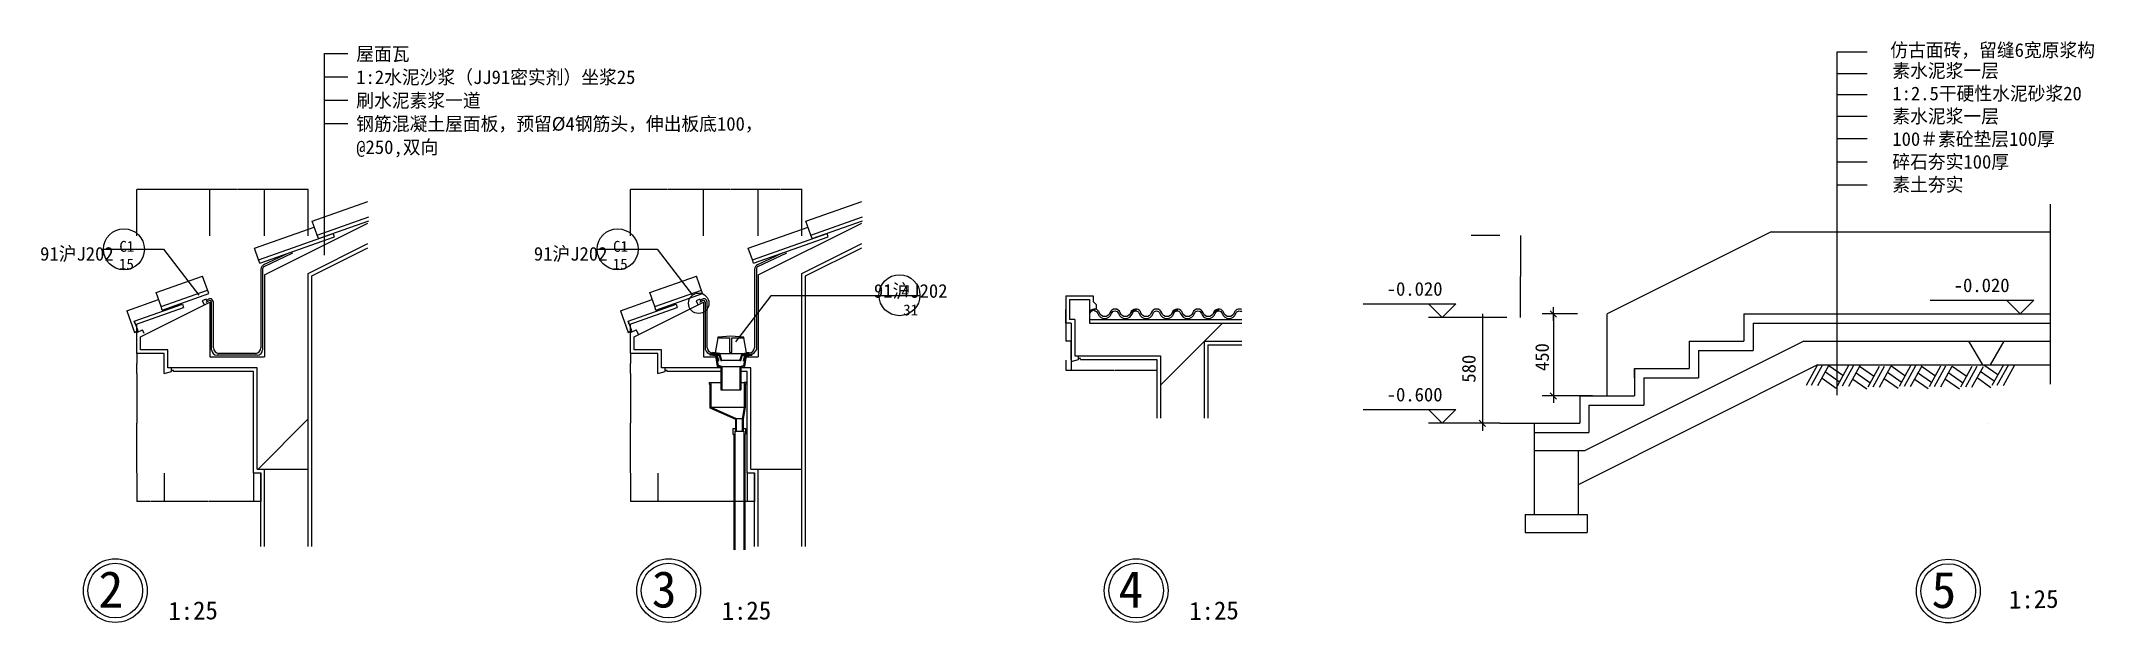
# Model space of a CAD drawing. Header units: metres. Extents: x -2092 to 57740, y -16481 to 10701.
# Drawn here: x 46477 to 57740, y 1922 to 5116 of the extents above; entities that cross this region are included whole.
import ezdxf

# ---------------------------------------------------------------- set-up
doc = ezdxf.new("R2010")
doc.units = ezdxf.units.M
for name, color, linetype in [('1', 1, 'Continuous'), ('2', 2, 'Continuous'), ('D', 4, 'Continuous'), ('DIM2', 3, 'Continuous'), ('E-W', 7, 'Continuous'), ('E-WALL', 7, 'Continuous'), ('E-X', 2, 'Continuous'), ('HZ', 3, 'Continuous'), ('PUB_HATCH', 5, 'Continuous'), ('标注', 4, 'Continuous')]:
    doc.layers.add(name, color=color, linetype=linetype)
doc.dimstyles.get("Standard").update_dxf_attribs({"dimtxt": 2.5, "dimasz": 2.5, "dimexe": 1.25, "dimexo": 0.625, "dimtad": 1, "dimcen": 2.5, "dimazin": 3, "dimtfac": 1, "dimtmove": 0, "dimatfit": 3})

msp = doc.modelspace()

# ---------------------------------------------------------------- texts
for s, p in [('         仿古面砖，留缝6宽原浆构', (56163.41, 5029.2)), ('         素水泥浆一层', (56174.76, 4915.94)), ('         1:2.5干硬性水泥砂浆20', (56174.76, 4790.94)), ('         素水泥浆一层', (56174.76, 4665.94)), ('         100＃素砼垫层100厚', (56174.76, 4540.94)), ('         碎石夯实100厚', (56174.76, 4415.94)), ('         素土夯实', (56174.76, 4290.94))]:
    msp.add_text(s, height=75).set_placement(p)
at = {"layer": '2'}
for s, p in [('2', (46792.19, 2007.07)), ('3', (49827.95, 2007.07)), ('4', (52388.32, 2007.07)), ('5', (56848.61, 2004.53))]:
    msp.add_text(s, height=200, dxfattribs=at).set_placement(p)
at = {"layer": 'D', "attachment_point": 1}
for s, insert, char_height in [('91沪J202', (46472.06, 3985.97), 75), ('C1', (46906.91, 4019.2), 60), ('91沪J202', (49180.93, 3985.97), 75), ('C1', (49615.78, 4019.2), 60), ('15', (46904.92, 3922.27), 60), ('15', (49613.78, 3922.27), 60), ('91沪J202', (51046.57, 3782.16), 75), ('4', (51196.81, 3769.02), 60), ('31', (51207.13, 3670.35), 60)]:
    msp.add_mtext(s, dxfattribs=dict(at, insert=insert, char_height=char_height))
at = {"layer": 'DIM2'}
for s, p in [('屋面瓦', (48206.42, 5008.39)), ('1:2水泥沙浆（JJ91密实剂）坐浆25', (48206.42, 4880.39)), ('刷水泥素浆一道', (48206.42, 4752.39)), ('钢筋混凝土屋面板，预留%%c4钢筋头，伸出板底100，', (48206.42, 4624.39)), ('@250,双向', (48206.42, 4496.39))]:
    msp.add_text(s, height=75, dxfattribs=at).set_placement(p)
for s, p in [('580', (54347.73, 3241.13)), ('450', (54749.68, 3304.95))]:
    msp.add_text(s, height=75, rotation=90, dxfattribs=at).set_placement(p)
at = {"layer": 'HZ'}
for p in [(47176.09, 1937.78), (50211.85, 1937.78), (52776.98, 1937.78), (57274.38, 2000.69)]:
    msp.add_text('1:25', height=100, rotation=1, dxfattribs=at).set_placement(p)
at = {"layer": '标注'}
for s, p in [('-0.020', (53860.18, 3718.27)), ('-0.020', (56971.04, 3738.27)), ('-0.600', (53860.18, 3138.27))]:
    msp.add_text(s, height=75, dxfattribs=at).set_placement(p)

# ---------------------------------------------------------------- blocks, each defined once
blk = doc.blocks.new('_DIMX')
blk.add_line((-150, 0), (150, 0))
blk.add_lwpolyline([(-70, -70), (70, 70)])
blk = doc.blocks.new('*D127')
for p, q in [((52129.26, 3358.17), (52129.26, 3310.12)), ((52129.51, 3310.12), (52362.76, 3310.12)), ((52365.76, 3310.12), (52599.01, 3310.12)), ((52599.26, 3368.17), (52599.26, 3310.12))]:
    blk.add_line(p, q)
at = {"layer": 'Defpoints'}
for p in [(52129.26, 3358.17), (52129.26, 3310.12), (52599.26, 3368.17)]:
    blk.add_point(p, dxfattribs=at)
at = {"layer": 'DIM2', "insert": (52364.26, 3310.12), "char_height": 1, "attachment_point": 5}
blk.add_mtext('470', dxfattribs=at)
blk = doc.blocks.new('*D128')
for p, q in [((52099.26, 3568.17), (52099.26, 3468.17)), ((52113.26, 3468.17), (52099.01, 3468.17)), ((52129.51, 3468.17), (52115.26, 3468.17)), ((52129.26, 3368.17), (52129.26, 3468.17))]:
    blk.add_line(p, q)
at = {"layer": 'Defpoints'}
for p in [(52099.26, 3568.17), (52129.26, 3468.17), (52129.26, 3368.17)]:
    blk.add_point(p, dxfattribs=at)
at = {"layer": 'DIM2', "insert": (52114.26, 3468.17), "char_height": 1, "attachment_point": 5}
blk.add_mtext('30', dxfattribs=at)
blk = doc.blocks.new('*D129')
for p, q in [((52099.26, 3718.17), (52099.26, 3643.17)), ((52099.01, 3643.17), (52098.76, 3643.17)), ((52099.26, 3568.17), (52099.26, 3643.17)), ((52099.26, 3643.17), (52099.26, 3643.17)), ((52099.51, 3643.17), (52099.76, 3643.17))]:
    blk.add_line(p, q)
at = {"layer": 'Defpoints'}
for p in [(52099.26, 3718.17), (52099.26, 3643.17), (52099.26, 3568.17)]:
    blk.add_point(p, dxfattribs=at)
at = {"layer": 'DIM2', "insert": (52099.26, 3644.295), "char_height": 1, "attachment_point": 5}
blk.add_mtext('0', dxfattribs=at)
blk = doc.blocks.new('*D196')
for p, q in [((52099.26, 3365.5), (52099.26, 3310.12)), ((52099.51, 3310.12), (52113.26, 3310.12)), ((52115.26, 3310.12), (52129.01, 3310.12)), ((52129.26, 3358.17), (52129.26, 3310.12))]:
    blk.add_line(p, q)
at = {"layer": 'Defpoints'}
for p in [(52099.26, 3365.5), (52099.26, 3310.12), (52129.26, 3358.17)]:
    blk.add_point(p, dxfattribs=at)
at = {"layer": 'DIM2', "insert": (52114.26, 3310.12), "char_height": 1, "attachment_point": 5}
blk.add_mtext('30', dxfattribs=at)
blk = doc.blocks.new('*D253')
for p, q in [((47003.02, 3292.09), (47003.02, 3019.59)), ((47002.77, 3019.59), (47002.52, 3019.59)), ((47003.02, 2747.09), (47003.02, 3019.59)), ((47003.02, 3019.59), (47003.02, 3019.59)), ((47003.27, 3019.59), (47003.52, 3019.59))]:
    blk.add_line(p, q)
at = {"layer": 'Defpoints'}
for p in [(47003.02, 3292.09), (47003.02, 3019.59), (47003.02, 2747.09)]:
    blk.add_point(p, dxfattribs=at)
at = {"layer": 'DIM2', "insert": (47003.02, 3020.715), "char_height": 1, "attachment_point": 5}
blk.add_mtext('550', dxfattribs=at)
blk = doc.blocks.new('*D254')
for p, q in [((47003.02, 3402.09), (47003.02, 3347.09)), ((47002.77, 3347.09), (47002.52, 3347.09)), ((47003.02, 3292.09), (47003.02, 3347.09)), ((47003.02, 3347.09), (47003.02, 3347.09)), ((47003.27, 3347.09), (47003.52, 3347.09))]:
    blk.add_line(p, q)
at = {"layer": 'Defpoints'}
for p in [(47003.02, 3402.09), (47003.02, 3347.09), (47003.02, 3292.09)]:
    blk.add_point(p, dxfattribs=at)
at = {"layer": 'DIM2', "insert": (47003.02, 3348.215), "char_height": 1, "attachment_point": 5}
blk.add_mtext('100', dxfattribs=at)
blk = doc.blocks.new('*D255')
for p, q in [((47002.77, 3562.63), (47002.52, 3562.63)), ((47003.02, 3402.09), (47003.02, 3562.63)), ((47003.02, 3515.63), (47003.02, 3562.63)), ((47003.02, 3562.63), (47003.02, 3562.63)), ((47003.27, 3562.63), (47003.52, 3562.63))]:
    blk.add_line(p, q)
at = {"layer": 'Defpoints'}
for p in [(47003.02, 3562.63), (47003.02, 3515.63), (47003.02, 3402.09)]:
    blk.add_point(p, dxfattribs=at)
at = {"layer": 'DIM2', "insert": (47003.02, 3563.755), "char_height": 1, "attachment_point": 5}
blk.add_mtext('100', dxfattribs=at)
blk = doc.blocks.new('*D256')
for p, q in [((49711.64, 3562.63), (49711.39, 3562.63)), ((49711.89, 3402.09), (49711.89, 3562.63)), ((49711.89, 3515.63), (49711.89, 3562.63)), ((49711.89, 3562.63), (49711.89, 3562.63)), ((49712.14, 3562.63), (49712.39, 3562.63))]:
    blk.add_line(p, q)
at = {"layer": 'Defpoints'}
for p in [(49711.89, 3562.63), (49711.89, 3515.63), (49711.89, 3402.09)]:
    blk.add_point(p, dxfattribs=at)
at = {"layer": 'DIM2', "insert": (49711.89, 3563.755), "char_height": 1, "attachment_point": 5}
blk.add_mtext('100', dxfattribs=at)
blk = doc.blocks.new('*D257')
for p, q in [((47153.02, 2744.28), (47153.02, 2588.35)), ((47643.02, 2747.09), (47643.02, 2588.35)), ((47396.52, 2588.35), (47152.77, 2588.35)), ((47643.27, 2588.35), (47399.52, 2588.35))]:
    blk.add_line(p, q)
at = {"layer": 'Defpoints'}
for p in [(47153.02, 2744.28), (47643.02, 2747.09), (47643.02, 2588.35)]:
    blk.add_point(p, dxfattribs=at)
at = {"layer": 'DIM2', "insert": (47398.02, 2588.35), "char_height": 1, "attachment_point": 5}
blk.add_mtext('490', dxfattribs=at)
blk = doc.blocks.new('*D258')
for p, q in [((47003.02, 2744.28), (47003.02, 2588.35)), ((47153.02, 2744.28), (47153.02, 2588.35)), ((47076.52, 2588.35), (47002.77, 2588.35)), ((47153.27, 2588.35), (47079.52, 2588.35))]:
    blk.add_line(p, q)
at = {"layer": 'Defpoints'}
for p in [(47003.02, 2744.28), (47153.02, 2744.28), (47153.02, 2588.35)]:
    blk.add_point(p, dxfattribs=at)
at = {"layer": 'DIM2', "insert": (47078.02, 2588.35), "char_height": 1, "attachment_point": 5}
blk.add_mtext('150', dxfattribs=at)
blk = doc.blocks.new('*D259')
for p, q in [((47643.02, 2747.09), (47643.02, 2588.35)), ((47683.02, 2747.09), (47683.02, 2588.35)), ((47662.02, 2588.35), (47642.77, 2588.35)), ((47683.27, 2588.35), (47664.02, 2588.35))]:
    blk.add_line(p, q)
at = {"layer": 'Defpoints'}
for p in [(47643.02, 2747.09), (47683.02, 2747.09), (47683.02, 2588.35)]:
    blk.add_point(p, dxfattribs=at)
at = {"layer": 'DIM2', "insert": (47663.02, 2588.35), "char_height": 1, "attachment_point": 5}
blk.add_mtext('40', dxfattribs=at)
blk = doc.blocks.new('*D260')
for p, q in [((50351.89, 2747.09), (50351.89, 2588.35)), ((50391.89, 2747.09), (50391.89, 2588.35)), ((50370.89, 2588.35), (50351.64, 2588.35)), ((50392.14, 2588.35), (50372.89, 2588.35))]:
    blk.add_line(p, q)
at = {"layer": 'Defpoints'}
for p in [(50351.89, 2747.09), (50391.89, 2747.09), (50391.89, 2588.35)]:
    blk.add_point(p, dxfattribs=at)
at = {"layer": 'DIM2', "insert": (50371.89, 2588.35), "char_height": 1, "attachment_point": 5}
blk.add_mtext('40', dxfattribs=at)
blk = doc.blocks.new('*D261')
for p, q in [((49711.89, 3292.09), (49711.89, 3019.59)), ((49711.64, 3019.59), (49711.39, 3019.59)), ((49711.89, 2747.09), (49711.89, 3019.59)), ((49711.89, 3019.59), (49711.89, 3019.59)), ((49712.14, 3019.59), (49712.39, 3019.59))]:
    blk.add_line(p, q)
at = {"layer": 'Defpoints'}
for p in [(49711.89, 3292.09), (49711.89, 3019.59), (49711.89, 2747.09)]:
    blk.add_point(p, dxfattribs=at)
at = {"layer": 'DIM2', "insert": (49711.89, 3020.715), "char_height": 1, "attachment_point": 5}
blk.add_mtext('550', dxfattribs=at)
blk = doc.blocks.new('*D262')
for p, q in [((49711.89, 2744.28), (49711.89, 2588.35)), ((49861.89, 2744.28), (49861.89, 2588.35)), ((49785.39, 2588.35), (49711.64, 2588.35)), ((49862.14, 2588.35), (49788.39, 2588.35))]:
    blk.add_line(p, q)
at = {"layer": 'Defpoints'}
for p in [(49711.89, 2744.28), (49861.89, 2744.28), (49861.89, 2588.35)]:
    blk.add_point(p, dxfattribs=at)
at = {"layer": 'DIM2', "insert": (49786.89, 2588.35), "char_height": 1, "attachment_point": 5}
blk.add_mtext('150', dxfattribs=at)
blk = doc.blocks.new('*D263')
for p, q in [((49861.89, 2744.28), (49861.89, 2588.35)), ((50351.89, 2747.09), (50351.89, 2588.35)), ((50105.39, 2588.35), (49861.64, 2588.35)), ((50352.14, 2588.35), (50108.39, 2588.35))]:
    blk.add_line(p, q)
at = {"layer": 'Defpoints'}
for p in [(49861.89, 2744.28), (50351.89, 2747.09), (50351.89, 2588.35)]:
    blk.add_point(p, dxfattribs=at)
at = {"layer": 'DIM2', "insert": (50106.89, 2588.35), "char_height": 1, "attachment_point": 5}
blk.add_mtext('490', dxfattribs=at)
blk = doc.blocks.new('*D264')
for p, q in [((49711.89, 3402.09), (49711.89, 3347.09)), ((49711.64, 3347.09), (49711.39, 3347.09)), ((49711.89, 3292.09), (49711.89, 3347.09)), ((49711.89, 3347.09), (49711.89, 3347.09)), ((49712.14, 3347.09), (49712.39, 3347.09))]:
    blk.add_line(p, q)
at = {"layer": 'Defpoints'}
for p in [(49711.89, 3402.09), (49711.89, 3347.09), (49711.89, 3292.09)]:
    blk.add_point(p, dxfattribs=at)
at = {"layer": 'DIM2', "insert": (49711.89, 3348.215), "char_height": 1, "attachment_point": 5}
blk.add_mtext('100', dxfattribs=at)
blk = doc.blocks.new('*D265')
for p, q in [((47551.52, 4301), (47402.77, 4301)), ((47403.02, 4047.32), (47403.02, 4301)), ((47703.27, 4301), (47554.52, 4301)), ((47703.02, 4047.32), (47703.02, 4301))]:
    blk.add_line(p, q)
at = {"layer": 'Defpoints'}
for p in [(47703.02, 4301), (47403.02, 4047.32), (47703.02, 4047.32)]:
    blk.add_point(p, dxfattribs=at)
at = {"layer": 'DIM2', "insert": (47553.02, 4301), "char_height": 1, "attachment_point": 5}
blk.add_mtext('300', dxfattribs=at)
blk = doc.blocks.new('*D266')
for p, q in [((47201.52, 4301), (47002.77, 4301)), ((47003.02, 4047.32), (47003.02, 4301)), ((47403.27, 4301), (47204.52, 4301)), ((47403.02, 4047.32), (47403.02, 4301))]:
    blk.add_line(p, q)
at = {"layer": 'Defpoints'}
for p in [(47403.02, 4301), (47003.02, 4047.32), (47403.02, 4047.32)]:
    blk.add_point(p, dxfattribs=at)
at = {"layer": 'DIM2', "insert": (47203.02, 4301), "char_height": 1, "attachment_point": 5}
blk.add_mtext('400', dxfattribs=at)
blk = doc.blocks.new('*D267')
for p, q in [((47821.52, 4301), (47702.77, 4301)), ((47703.02, 4047.32), (47703.02, 4301)), ((47943.27, 4301), (47824.52, 4301)), ((47943.02, 4047.32), (47943.02, 4301))]:
    blk.add_line(p, q)
at = {"layer": 'Defpoints'}
for p in [(47943.02, 4301), (47703.02, 4047.32), (47943.02, 4047.32)]:
    blk.add_point(p, dxfattribs=at)
at = {"layer": 'DIM2', "insert": (47823.02, 4301), "char_height": 1, "attachment_point": 5}
blk.add_mtext('240', dxfattribs=at)
blk = doc.blocks.new('*D268')
for p, q in [((50260.39, 4301), (50111.64, 4301)), ((50111.89, 4047.32), (50111.89, 4301)), ((50412.14, 4301), (50263.39, 4301)), ((50411.89, 4047.32), (50411.89, 4301))]:
    blk.add_line(p, q)
at = {"layer": 'Defpoints'}
for p in [(50411.89, 4301), (50111.89, 4047.32), (50411.89, 4047.32)]:
    blk.add_point(p, dxfattribs=at)
at = {"layer": 'DIM2', "insert": (50261.89, 4301), "char_height": 1, "attachment_point": 5}
blk.add_mtext('300', dxfattribs=at)
blk = doc.blocks.new('*D269')
for p, q in [((50530.39, 4301), (50411.64, 4301)), ((50411.89, 4047.32), (50411.89, 4301)), ((50652.14, 4301), (50533.39, 4301)), ((50651.89, 4047.32), (50651.89, 4301))]:
    blk.add_line(p, q)
at = {"layer": 'Defpoints'}
for p in [(50651.89, 4301), (50411.89, 4047.32), (50651.89, 4047.32)]:
    blk.add_point(p, dxfattribs=at)
at = {"layer": 'DIM2', "insert": (50531.89, 4301), "char_height": 1, "attachment_point": 5}
blk.add_mtext('240', dxfattribs=at)
blk = doc.blocks.new('*D270')
for p, q in [((49910.39, 4301), (49711.64, 4301)), ((49711.89, 4047.32), (49711.89, 4301)), ((50112.14, 4301), (49913.39, 4301)), ((50111.89, 4047.32), (50111.89, 4301))]:
    blk.add_line(p, q)
at = {"layer": 'Defpoints'}
for p in [(50111.89, 4301), (49711.89, 4047.32), (50111.89, 4047.32)]:
    blk.add_point(p, dxfattribs=at)
at = {"layer": 'DIM2', "insert": (49911.89, 4301), "char_height": 1, "attachment_point": 5}
blk.add_mtext('400', dxfattribs=at)
blk = doc.blocks.new('*D271')
for p, q in [((54594.76, 4048.27), (54594.76, 3823.27)), ((54594.51, 3823.27), (54594.26, 3823.27)), ((54594.76, 3598.27), (54594.76, 3823.27)), ((54594.76, 3823.27), (54594.76, 3823.27)), ((54595.01, 3823.27), (54595.26, 3823.27))]:
    blk.add_line(p, q)
at = {"layer": 'Defpoints'}
for p in [(54594.76, 4048.27), (54594.76, 3823.27), (54594.76, 3598.27)]:
    blk.add_point(p, dxfattribs=at)
at = {"layer": 'DIM2', "insert": (54594.76, 3824.395), "char_height": 1, "attachment_point": 5}
blk.add_mtext('0', dxfattribs=at)

# ---------------------------------------------------------------- dimensions: what is measured, and where the dimension line sits
at = {"layer": 'DIM2'}
for base, p1, p2, picture, middle in [((47403.02, 4301), (47403.02, 4047.32), (47003.02, 4047.32), '*D266', (47203.02, 4301)), ((47703.02, 4301), (47703.02, 4047.32), (47403.02, 4047.32), '*D265', (47553.02, 4301)), ((47943.02, 4301), (47943.02, 4047.32), (47703.02, 4047.32), '*D267', (47823.02, 4301)), ((50111.89, 4301), (50111.89, 4047.32), (49711.89, 4047.32), '*D270', (49911.89, 4301)), ((50411.89, 4301), (50411.89, 4047.32), (50111.89, 4047.32), '*D268', (50261.89, 4301)), ((50651.89, 4301), (50651.89, 4047.32), (50411.89, 4047.32), '*D269', (50531.89, 4301)), ((54594.76, 3823.27), (54594.76, 4048.27), (54594.76, 3598.27), '*D271', (54594.76, 3824.395)), ((52099.26, 3643.17), (52099.26, 3568.17), (52099.26, 3718.17), '*D129', (52099.26, 3644.295)), ((52129.26, 3468.17), (52129.26, 3368.17), (52099.26, 3568.17), '*D128', (52114.26, 3468.17)), ((52099.26, 3310.12), (52099.26, 3365.5), (52129.26, 3358.17), '*D196', (52114.26, 3310.12)), ((52129.26, 3310.12), (52129.26, 3358.17), (52599.26, 3368.17), '*D127', (52364.26, 3310.12)), ((47153.02, 2588.35), (47153.02, 2744.28), (47003.02, 2744.28), '*D258', (47078.02, 2588.35)), ((47643.02, 2588.35), (47643.02, 2747.09), (47153.02, 2744.28), '*D257', (47398.02, 2588.35)), ((47683.02, 2588.35), (47683.02, 2747.09), (47643.02, 2747.09), '*D259', (47663.02, 2588.35)), ((49861.89, 2588.35), (49861.89, 2744.28), (49711.89, 2744.28), '*D262', (49786.89, 2588.35)), ((50351.89, 2588.35), (50351.89, 2747.09), (49861.89, 2744.28), '*D263', (50106.89, 2588.35)), ((50391.89, 2588.35), (50391.89, 2747.09), (50351.89, 2747.09), '*D260', (50371.89, 2588.35))]:
    dim = msp.add_linear_dim(base=base, p1=p1, p2=p2, dimstyle='Standard', dxfattribs=at)
    dim.commit()
    dim.dimension.update_dxf_attribs({"geometry": picture, "text_midpoint": middle})
for base, p1, p2, text, picture, middle in [((47003.02, 3562.63), (47003.02, 3402.09), (47003.02, 3515.63), '100', '*D255', (47003.02, 3563.755)), ((49711.89, 3562.63), (49711.89, 3402.09), (49711.89, 3515.63), '100', '*D256', (49711.89, 3563.755)), ((47003.02, 3347.09), (47003.02, 3402.09), (47003.02, 3292.09), '100', '*D254', (47003.02, 3348.215)), ((49711.89, 3347.09), (49711.89, 3402.09), (49711.89, 3292.09), '100', '*D264', (49711.89, 3348.215)), ((47003.02, 3019.59), (47003.02, 3292.09), (47003.02, 2747.09), '550', '*D253', (47003.02, 3020.715)), ((49711.89, 3019.59), (49711.89, 3292.09), (49711.89, 2747.09), '550', '*D261', (49711.89, 3020.715))]:
    dim = msp.add_linear_dim(base=base, p1=p1, p2=p2, text=text, dimstyle='Standard', dxfattribs=at)
    dim.commit()
    dim.dimension.update_dxf_attribs({"geometry": picture, "text_midpoint": middle})

# ---------------------------------------------------------------- hatches: boundary and pattern name
at = {"layer": '1'}
h = msp.add_hatch(dxfattribs=at)
h.set_pattern_fill('AR-CONC', scale=50)
h.paths.add_polyline_path([(47663.02, 2767.09), (47943.02, 2767.09), (47943.02, 3840.29), (48270.79, 4004.17), (48270.79, 4115.97), (47703.02, 3832.09), (47703.02, 3382.09), (47403.02, 3382.09), (47403.02, 3682.09), (47081.59, 3521.37, -0.06), (47083.15, 3508.27, -0.44), (47023.02, 3452.42), (47023.02, 3422.09), (47173.02, 3422.09), (47173.02, 3322.09), (47663.02, 3322.09)])
h = msp.add_hatch(dxfattribs=at)
h.set_pattern_fill('ANSI31', scale=1000)
h.paths.add_polyline_path([(47703.02, 3832.09), (47703.02, 3382.09), (47403.02, 3382.09), (47403.02, 3682.09), (47081.59, 3521.37, -0.06), (47083.15, 3508.27, -0.44), (47023.02, 3452.42), (47023.02, 3422.09), (47173.02, 3422.09), (47173.02, 3322.09), (47663.02, 3322.09), (47663.02, 2767.09), (47943.02, 2767.09), (47943.02, 3840.29), (48270.79, 4004.17), (48270.79, 4115.97)])
h.paths.add_polyline_path([(47943.02, 2767.09), (47703.02, 2767.09), (47703.02, 2342.17), (47943.02, 2342.17)])
h = msp.add_hatch(dxfattribs=at)
h.set_pattern_fill('AR-CONC', scale=50)
h.paths.add_polyline_path([(50651.89, 3840.29), (50979.66, 4004.17), (50979.66, 4115.97), (50411.89, 3832.09), (50411.89, 3627.96), (50480.49, 3717.52), (50651.89, 3717.52)])
h.paths.add_polyline_path([(50651.89, 3717.52), (50480.49, 3717.52), (50411.89, 3627.96), (50411.89, 3382.09), (50345.39, 3382.09), (50336.4, 3330.49), (50316.89, 3325.62), (50316.89, 3322.09), (50371.89, 3322.09), (50371.89, 2767.09), (50651.89, 2767.09)])
h.paths.add_polyline_path([(50206.89, 3322.09), (50206.89, 3325.62), (50187.39, 3330.49), (50178.4, 3382.09), (50111.89, 3382.09), (50111.89, 3682.09), (49790.46, 3521.37, -0.06), (49792.02, 3508.27, -0.44), (49731.89, 3452.42), (49731.89, 3422.09), (49881.89, 3422.09), (49881.89, 3322.09)])
h = msp.add_hatch(dxfattribs=at)
h.set_pattern_fill('ANSI31', scale=1000)
h.paths.add_polyline_path([(50651.89, 3840.29), (50979.66, 4004.17), (50979.66, 4115.97), (50411.89, 3832.09), (50411.89, 3627.96), (50480.49, 3717.52), (50651.89, 3717.52)])
h.paths.add_polyline_path([(50411.89, 2342.17), (50651.89, 2342.17), (50651.89, 2767.09), (50411.89, 2767.09)])
h.paths.add_polyline_path([(50651.89, 3717.52), (50480.49, 3717.52), (50411.89, 3627.96), (50411.89, 3382.09), (50345.39, 3382.09), (50336.4, 3330.49), (50316.89, 3325.62), (50316.89, 3322.09), (50371.89, 3322.09), (50371.89, 2767.09), (50651.89, 2767.09)])
h.paths.add_polyline_path([(49881.89, 3422.09), (49881.89, 3322.09), (50206.89, 3322.09), (50206.89, 3325.62), (50187.39, 3330.49), (50178.4, 3382.09), (50111.89, 3382.09), (50111.89, 3682.09), (49790.46, 3521.37, -0.06), (49792.02, 3508.27, -0.44), (49731.89, 3452.42), (49731.89, 3422.09)])
at = {"layer": 'DIM2'}
h = msp.add_hatch(dxfattribs=at)
h.set_pattern_fill('TRIANG', scale=200)
h.paths.add_polyline_path([(56331.1, 3338.27), (57500.33, 3338.27), (57500.33, 3468.27), (56331.1, 3468.27)])
h.paths.add_polyline_path([(56148.64, 3468.27), (54948.64, 2868.27), (54909.76, 2868.27), (54909.76, 2681.12), (56224.05, 3338.27), (56331.1, 3338.27), (56331.1, 3468.27)])
h = msp.add_hatch(dxfattribs=at)
h.set_pattern_fill('ANSI31', scale=500)
h.paths.add_polyline_path([(54909.76, 2868.27), (54669.76, 2868.27), (54669.76, 2518.27), (54909.76, 2518.27)])
h = msp.add_hatch(dxfattribs=at)
h.set_pattern_fill('AR-CONC', scale=10)
h.paths.add_polyline_path([(54959.76, 2418.27), (54959.76, 2518.27), (54619.76, 2518.27), (54619.76, 2418.27)])
at = {"layer": 'PUB_HATCH'}
h = msp.add_hatch(dxfattribs=at)
h.set_pattern_fill('AR-CONC', scale=30)
h.paths.add_polyline_path([(53064.8, 3568.17), (52229.26, 3568.17), (52229.26, 3698.17), (52119.26, 3698.17), (52119.26, 3588.17), (52149.26, 3588.17), (52149.26, 3388.17), (52619.26, 3388.17), (52619.26, 3046.9), (52859.26, 3046.9), (52859.26, 3468.17), (53064.8, 3468.17)])
h = msp.add_hatch(dxfattribs=at)
h.set_pattern_fill('ANSI31', scale=1000)
h.paths.add_polyline_path([(53064.8, 3568.17), (52229.26, 3568.17), (52229.26, 3698.17), (52119.26, 3698.17), (52119.26, 3588.17), (52149.26, 3588.17), (52149.26, 3388.17), (52619.26, 3388.17), (52619.26, 3046.9), (52859.26, 3046.9), (52859.26, 3468.17), (53064.8, 3468.17)])

# ---------------------------------------------------------------- linework, layer by layer
for p, q in [((47701.65, 3879), (47859.34, 3953.02)), ((50410.52, 3879), (50568.2, 3953.02)), ((54479.76, 4048.27), (54322.73, 4048.27)), ((47693.02, 3865.42), (47693.02, 3422.09)), ((50401.89, 3865.42), (50401.89, 3422.09)), ((47383.09, 3699.39), (47362.01, 3689.37)), ((47362.01, 3689.37), (47373.13, 3667.14)), ((47398.02, 3691.1), (47380.43, 3681.59)), ((47389.23, 3686.35), (47383.09, 3699.39)), ((47413.02, 3422.09), (47413.02, 3679.78)), ((50091.96, 3699.39), (50070.88, 3689.37)), ((50070.88, 3689.37), (50081.99, 3667.14)), ((50106.89, 3691.1), (50089.3, 3681.59)), ((50098.09, 3686.35), (50091.96, 3699.39)), ((50121.89, 3422.09), (50121.89, 3679.78)), ((50191.89, 3492.55), (50191.01, 3487.55)), ((50191.89, 3492.55), (50261.89, 3497.55)), ((50261.89, 3497.55), (50331.89, 3492.55)), ((50332.77, 3487.55), (50331.89, 3492.55)), ((54519.76, 3598.27), (54322.73, 3598.27)), ((54479.76, 3598.27), (54322.73, 3598.27)), ((47663.02, 3392.09), (47443.02, 3392.09)), ((50146.89, 3397.01), (50146.89, 3391.96)), ((50181.89, 3392.01), (50146.89, 3397.01)), ((50177.44, 3387.59), (50146.89, 3391.96)), ((50186.62, 3394.41), (50149.19, 3399.76)), ((50161.89, 3402.5), (50161.89, 3407.55)), ((50200.81, 3402.09), (50161.89, 3407.55)), ((50196.89, 3397.6), (50161.89, 3402.5)), ((50177.44, 3387.59), (50187.39, 3330.49)), ((50181.89, 3392.01), (50191.89, 3334.52)), ((50186.62, 3394.41), (50193.8, 3359.94)), ((50191.01, 3487.55), (50256.89, 3487.55)), ((50206.69, 3363.3), (50196.89, 3397.6)), ((50211.89, 3363.3), (50200.81, 3402.09)), ((50256.89, 3407.55), (50256.89, 3487.55)), ((50266.89, 3407.55), (50256.89, 3407.55)), ((50266.89, 3487.55), (50332.77, 3487.55)), ((50266.89, 3407.55), (50266.89, 3487.55)), ((50311.89, 3363.3), (50322.98, 3402.09)), ((50317.09, 3363.3), (50326.89, 3397.6)), ((50322.98, 3402.09), (50361.89, 3407.55)), ((50326.89, 3397.6), (50361.89, 3402.5)), ((50337.17, 3394.41), (50329.98, 3359.94)), ((50341.89, 3392.01), (50331.89, 3334.52)), ((50346.35, 3387.59), (50336.4, 3330.49)), ((50337.17, 3394.41), (50374.59, 3399.76)), ((50341.89, 3392.01), (50376.89, 3397.01)), ((50346.35, 3387.59), (50376.89, 3391.96)), ((50361.89, 3402.5), (50361.89, 3407.55)), ((50376.89, 3397.01), (50376.89, 3391.96)), ((50206.89, 3325.62), (50187.39, 3330.49)), ((50211.89, 3329.52), (50191.89, 3334.52)), ((50206.69, 3363.3), (50211.89, 3363.3)), ((50206.89, 3325.62), (50206.89, 3202.09)), ((50211.89, 3329.52), (50211.89, 3202.09)), ((50211.89, 3329.52), (50311.89, 3329.52)), ((50311.89, 3363.3), (50317.09, 3363.3)), ((50311.89, 3329.52), (50331.89, 3334.52)), ((50311.89, 3329.52), (50311.89, 3202.09)), ((50316.89, 3325.62), (50336.4, 3330.49)), ((50316.89, 3325.62), (50316.89, 3202.09))]:
    msp.add_line(p, q)
for centre in [(46884.69, 2099.78), (49920.45, 2099.78), (52485.58, 2099.78), (56941.11, 2097.24)]:
    msp.add_circle(centre, 150)
for centre, radius, start, end in [((47708.02, 3865.42), 15, 115.14, 180), ((50416.89, 3865.42), 15, 115.14, 180), ((47402.72, 3681.72), 10.48, 349.3, 116.62), ((50111.59, 3681.72), 10.48, 349.3, 116.62), ((47443.02, 3422.09), 30, 180, 270), ((47663.02, 3422.09), 30, 270, 0), ((50152.27, 3431.38), 31.77, 197, 264.43), ((50371.51, 3431.38), 31.77, 275.57, 343)]:
    msp.add_arc(centre, radius, start, end)
at = {"layer": '2'}
for p, q in [((48031.54, 3941.36), (48031.54, 5048.26)), ((48031.54, 5048.26), (48159.54, 5048.26)), ((48031.54, 4920.26), (48159.54, 4920.26)), ((48031.54, 4792.26), (48159.54, 4792.26)), ((48031.54, 4664.26), (48159.54, 4664.26)), ((47964.89, 4127.67), (48270.79, 4235.6)), ((50673.76, 4127.67), (50979.66, 4235.6)), ((47648.45, 3979.14), (47976.46, 4094.87)), ((47992.09, 4050.59), (47964.89, 4127.67)), ((50357.32, 3979.14), (50685.33, 4094.87)), ((50700.95, 4050.59), (50673.76, 4127.67)), ((47670.73, 3916), (47648.45, 3979.14)), ((47700.28, 3889.4), (47835.93, 3953.08)), ((50379.6, 3916), (50357.32, 3979.14)), ((50409.15, 3889.4), (50544.8, 3953.08)), ((47683.02, 3862.24), (47683.02, 3432.09)), ((50391.89, 3862.24), (50391.89, 3432.09)), ((47108.12, 3735.38), (47363.7, 3825.55)), ((47135.32, 3658.3), (47108.12, 3735.38)), ((47397.55, 3729.61), (47363.7, 3825.55)), ((49816.99, 3735.38), (50072.57, 3825.55)), ((49844.19, 3658.3), (49816.99, 3735.38)), ((50106.42, 3729.61), (50072.57, 3825.55)), ((46947.93, 3636.11), (47121.53, 3697.36)), ((46947.93, 3636.11), (46990, 3516.87)), ((47400.27, 3700.41), (47386.16, 3693.25)), ((47418.63, 3694.17), (47412.42, 3700.38)), ((47418.63, 3694.17), (47412.42, 3700.38)), ((47423.02, 3432.09), (47423.02, 3683.56)), ((49656.79, 3636.11), (49830.4, 3697.36)), ((49656.79, 3636.11), (49698.87, 3516.87)), ((50109.14, 3700.41), (50095.02, 3693.25)), ((50121.29, 3700.38), (50109.14, 3700.41)), ((50127.5, 3694.17), (50121.29, 3700.38)), ((50131.89, 3432.09), (50131.89, 3683.56)), ((46988.93, 3579.35), (47007.56, 3526.54)), ((46990, 3516.87), (47007.56, 3526.54)), ((47003.02, 3515.63), (47033.82, 3531.03)), ((47043.53, 3511.6), (47033.82, 3531.03)), ((49697.8, 3579.35), (49716.43, 3526.54)), ((49698.87, 3516.87), (49716.43, 3526.54)), ((49711.89, 3515.63), (49742.69, 3531.03)), ((49756.1, 3504.2), (49742.69, 3531.03)), ((47653.02, 3402.09), (47453.02, 3402.09)), ((50146.89, 3397.01), (50197.06, 3397.01)), ((50161.89, 3407.55), (50176.89, 3407.55)), ((50191.01, 3487.55), (50176.53, 3405.5)), ((50181.89, 3392.01), (50198.49, 3392.01)), ((50200.81, 3402.09), (50322.98, 3402.09)), ((50325.3, 3392.01), (50341.89, 3392.01)), ((50326.72, 3397.01), (50376.89, 3397.01)), ((50347.25, 3405.5), (50332.77, 3487.55)), ((50346.89, 3407.55), (50361.89, 3407.55)), ((50311.89, 3363.3), (50211.89, 3363.3)), ((50311.89, 3363.3), (50211.89, 3363.3))]:
    msp.add_line(p, q, dxfattribs=at)
for points in [[(52460.56, 3625.27), (52460.56, 3634.55, 0.1), (52454.88, 3624.4, -0.73), (52398.06, 3624.4, 0.73), (52341.24, 3624.4, -0.73), (52284.42, 3624.4, 0.59), (52233.29, 3634.55), (52233.29, 3625.27, -0.3), (52256.01, 3640.03), (52256.01, 3635.03, -0.32), (52274.91, 3621.31, 0.73), (52350.75, 3621.31, -0.73), (52388.55, 3621.31, 0.73), (52464.38, 3621.31, -0.32), (52483.29, 3635.03), (52483.29, 3640.03, 0.3)], [(52687.83, 3625.27), (52687.83, 3634.55, 0.1), (52682.15, 3624.4, -0.73), (52625.33, 3624.4, 0.73), (52568.51, 3624.4, -0.73), (52511.69, 3624.4, 0.59), (52460.56, 3634.55), (52460.56, 3625.27, -0.3), (52483.29, 3640.03), (52483.29, 3635.03, -0.32), (52502.19, 3621.31, 0.73), (52578.02, 3621.31, -0.73), (52615.82, 3621.31, 0.73), (52691.66, 3621.31, -0.32), (52710.56, 3635.03), (52710.56, 3640.03, 0.3)], [(52915.1, 3625.27), (52915.1, 3634.55, 0.1), (52909.42, 3624.4, -0.73), (52852.6, 3624.4, 0.73), (52795.79, 3624.4, -0.73), (52738.97, 3624.4, 0.59), (52687.83, 3634.55), (52687.83, 3625.27, -0.3), (52710.56, 3640.03), (52710.56, 3635.03, -0.32), (52729.46, 3621.31, 0.73), (52805.29, 3621.31, -0.73), (52843.1, 3621.31, 0.73), (52918.93, 3621.31, -0.32), (52937.83, 3635.03), (52937.83, 3640.03, 0.3)]]:
    msp.add_lwpolyline(points, format="xyb", close=True, dxfattribs=at)
msp.add_lwpolyline([(53064.8, 3641.89, 0.46), (53023.06, 3624.4, -0.73), (52966.24, 3624.4, 0.59), (52915.1, 3634.55), (52915.1, 3625.27, -0.3), (52937.83, 3640.03), (52937.83, 3635.03, -0.32), (52956.73, 3621.31, 0.73), (53032.57, 3621.31, -0.54), (53064.8, 3629.89, -0.54)], format="xyb", dxfattribs=at)
for centre in [(46931.74, 3973.15), (49640.61, 3973.15), (51186.88, 3721.22)]:
    msp.add_circle(centre, 112.5, dxfattribs=at)
for centre, radius, start, end in [((47713.02, 3862.24), 30, 115.14, 180), ((50421.89, 3862.24), 30, 115.14, 180), ((47406.31, 3685.73), 15.88, 67.38, 112.34), ((47408.02, 3683.56), 15, 0, 45), ((50116.89, 3683.56), 15, 0, 45), ((47453.02, 3432.09), 30, 180, 270), ((47653.02, 3432.09), 30, 270, 0), ((50162.36, 3435.7), 30.68, 186.76, 269.13), ((50361.43, 3435.7), 30.68, 270.87, 353.24)]:
    msp.add_arc(centre, radius, start, end, dxfattribs=at)
at = {"layer": 'D'}
for points in [[(46819.24, 3973.15), (47149.3, 3973.15), (47342.37, 3721.09)], [(49528.11, 3973.15), (49858.17, 3973.15), (50051.23, 3721.09)], [(51299.32, 3717.52), (50480.49, 3717.52), (50287.43, 3465.46)]]:
    msp.add_lwpolyline(points, dxfattribs=at)
for centre, radius in [((50085.28, 3676.63), 56), ((46884.69, 2099.78), 175), ((49920.45, 2099.78), 175), ((52485.58, 2099.78), 175), ((56941.11, 2097.24), 175)]:
    msp.add_circle(centre, radius, dxfattribs=at)
at = {"layer": 'DIM2'}
for p, q in [((56331.1, 3172.11), (56331.1, 5056.53)), ((56331.1, 5056.53), (56496.17, 5056.53)), ((56331.1, 4938.29), (56496.17, 4938.29)), ((56331.1, 4821.99), (56496.17, 4821.99)), ((56331.1, 4704.5), (56496.17, 4704.5)), ((56331.1, 4581.2), (56496.17, 4581.2)), ((56331.1, 4454.02), (56496.17, 4454.02)), ((56331.1, 4326.84), (56496.17, 4326.84)), ((57500.33, 4220.64), (57500.33, 3232.38)), ((55969.76, 4068.27), (55069.76, 3618.27)), ((55969.76, 4068.27), (57500.33, 4068.27)), ((54385.23, 3619.19), (54385.23, 2976.36)), ((54905.8, 3618.27), (54712.31, 3618.27)), ((54774.81, 3618.02), (54774.81, 3168.52)), ((55069.76, 3168.27), (55069.76, 3618.27)), ((55819.76, 3618.27), (55819.76, 3468.27)), ((55819.76, 3618.27), (57500.33, 3618.27)), ((55869.76, 3568.27), (57500.33, 3568.27)), ((55869.76, 3568.27), (55869.76, 3418.27)), ((56148.64, 3468.27), (54948.64, 2868.27)), ((55519.76, 3468.27), (55819.76, 3468.27)), ((55519.76, 3468.27), (55519.76, 3318.27)), ((55569.76, 3418.27), (55869.76, 3418.27)), ((55569.76, 3418.27), (55569.76, 3268.27)), ((56148.64, 3468.27), (57500.33, 3468.27)), ((56224.05, 3338.27), (54909.76, 2681.12)), ((55219.76, 3318.27), (55219.76, 3168.27)), ((55219.76, 3268.27), (55219.76, 3318.27)), ((55219.76, 3318.27), (55519.76, 3318.27)), ((55269.76, 3268.27), (55269.76, 3118.27)), ((55269.76, 3268.27), (55569.76, 3268.27)), ((56224.05, 3338.27), (56161.21, 3224.86)), ((56251.57, 3338.27), (56188.72, 3224.86)), ((56285.56, 3336.65), (56222.71, 3223.25)), ((56224.05, 3338.27), (57500.33, 3338.27)), ((56266.96, 3300.64), (56343.03, 3247.27)), ((56286.38, 3336.23), (56362.46, 3282.85)), ((56394, 3335.04), (56331.16, 3221.63)), ((56421.52, 3335.04), (56358.67, 3221.63)), ((56455.51, 3333.42), (56392.66, 3220.01)), ((56435.29, 3295.79), (56511.36, 3242.42)), ((56454.71, 3331.37), (56530.79, 3278)), ((56562.33, 3330.18), (56499.49, 3216.78)), ((56589.85, 3330.18), (56527, 3216.78)), ((56623.84, 3328.57), (56560.99, 3215.16)), ((56606.86, 3299.03), (56682.93, 3245.65)), ((56626.28, 3334.61), (56702.35, 3281.24)), ((56733.9, 3333.42), (56671.05, 3220.01)), ((56761.42, 3333.42), (56698.57, 3220.01)), ((56795.41, 3331.8), (56732.56, 3218.39)), ((56771.95, 3297.41), (56848.03, 3244.04)), ((56791.38, 3332.99), (56867.45, 3279.62)), ((56898.99, 3331.8), (56836.15, 3218.39)), ((56926.51, 3331.8), (56863.66, 3218.39)), ((56960.5, 3330.18), (56897.65, 3216.78)), ((56943.52, 3295.79), (57019.59, 3242.42)), ((56962.94, 3331.37), (57039.02, 3278)), ((57070.56, 3330.18), (57007.72, 3216.78)), ((57098.08, 3330.18), (57035.23, 3216.78)), ((57132.07, 3328.57), (57069.22, 3215.16)), ((57098.6, 3268.72), (57174.67, 3215.35)), ((57116.4, 3304.31), (57192.48, 3250.93)), ((57135.83, 3339.89), (57211.9, 3286.51)), ((57243.45, 3338.7), (57180.6, 3225.29)), ((57270.96, 3338.7), (57208.11, 3225.29)), ((57304.95, 3337.08), (57242.1, 3223.67)), ((50151.98, 3242.09), (50206.89, 3242.09)), ((50206.89, 3202.09), (50316.89, 3202.09)), ((50316.89, 3242.09), (50335.45, 3242.09)), ((54988.48, 3168.27), (54712.31, 3168.27)), ((54919.76, 3168.27), (55219.76, 3168.27)), ((54919.76, 3168.27), (54919.76, 3018.27)), ((56249.16, 3265.06), (56325.23, 3211.69)), ((56417.49, 3260.21), (56493.56, 3206.84)), ((56589.06, 3263.45), (56665.13, 3210.07)), ((56754.15, 3261.83), (56830.22, 3208.45)), ((56925.72, 3260.21), (57001.79, 3206.84)), ((50151.98, 3106.3), (50335.45, 3106.3)), ((50291.42, 3043.58), (50324.26, 3043.58)), ((54969.76, 3118.27), (54969.76, 2968.27)), ((54969.76, 3118.27), (55269.76, 3118.27)), ((50286.42, 2974.58), (50328.61, 2974.58)), ((54453.15, 3018.27), (54088.66, 3018.27)), ((54479.76, 3018.27), (54322.73, 3018.27)), ((54479.76, 3018.27), (54919.76, 3018.27)), ((54669.76, 3018.27), (54669.76, 2868.27)), ((54669.76, 3018.27), (54919.76, 3018.27)), ((54669.76, 2968.27), (54969.76, 2968.27)), ((54669.76, 2868.27), (54948.64, 2868.27)), ((54669.76, 2868.27), (54669.76, 2518.27)), ((54909.76, 2868.27), (54909.76, 2518.27)), ((54619.76, 2518.27), (54619.76, 2418.27)), ((54619.76, 2518.27), (54959.76, 2518.27)), ((54959.76, 2518.27), (54959.76, 2418.27)), ((54619.76, 2418.27), (54959.76, 2418.27))]:
    msp.add_line(p, q, dxfattribs=at)
at = {"layer": 'E-W'}
for p, q in [((47670.73, 3916), (48080.74, 4060.66)), ((47703.02, 3832.09), (48270.79, 4115.97)), ((47992.09, 4050.59), (48275.71, 4150.66)), ((47998.74, 4031.73), (48275.71, 4129.45)), ((48087.4, 4041.8), (48080.74, 4060.66)), ((50379.6, 3916), (50789.61, 4060.66)), ((50411.89, 3832.09), (50979.66, 4115.97)), ((50700.95, 4050.59), (50984.58, 4150.66)), ((50707.61, 4031.73), (50984.58, 4129.45)), ((50796.26, 4041.8), (50789.61, 4060.66)), ((47677.39, 3897.14), (48087.4, 4041.8)), ((47943.02, 3840.29), (48270.79, 4004.17)), ((47998.74, 4031.73), (47992.09, 4050.59)), ((50386.25, 3897.14), (50796.26, 4041.8)), ((50651.89, 3840.29), (50979.66, 4004.17)), ((50707.61, 4031.73), (50700.95, 4050.59)), ((47677.39, 3897.14), (47670.73, 3916)), ((47703.02, 3832.09), (47703.02, 3382.09)), ((47943.02, 2342.17), (47943.02, 3840.29)), ((50386.25, 3897.14), (50379.6, 3916)), ((50411.89, 3832.09), (50411.89, 3382.09)), ((50651.89, 2342.17), (50651.89, 3840.29)), ((47135.32, 3658.3), (47390.9, 3748.47)), ((47141.97, 3639.43), (47397.55, 3729.61)), ((49844.19, 3658.3), (50099.76, 3748.47)), ((49850.84, 3639.43), (50106.42, 3729.61)), ((46988.93, 3579.35), (47252.58, 3672.37)), ((46995.51, 3560.69), (47259.17, 3653.71)), ((47023.02, 3492.09), (47403.02, 3682.09)), ((47141.97, 3639.43), (47135.32, 3658.3)), ((47252.58, 3672.37), (47259.17, 3653.71)), ((47403.02, 3682.09), (47403.02, 3382.09)), ((49697.8, 3579.35), (49961.45, 3672.37)), ((49704.38, 3560.69), (49968.03, 3653.71)), ((49731.89, 3492.09), (50111.89, 3682.09)), ((49850.84, 3639.43), (49844.19, 3658.3)), ((49961.45, 3672.37), (49968.03, 3653.71)), ((50111.89, 3682.09), (50111.89, 3382.09)), ((46995.51, 3560.69), (46988.93, 3579.35)), ((49704.38, 3560.69), (49697.8, 3579.35)), ((47403.02, 3382.09), (47703.02, 3382.09)), ((50111.89, 3382.09), (50178.4, 3382.09)), ((50345.39, 3382.09), (50411.89, 3382.09)), ((47703.02, 2342.17), (47703.02, 2767.09)), ((50411.89, 2342.17), (50411.89, 2767.09))]:
    msp.add_line(p, q, dxfattribs=at)
at = {"layer": 'E-WALL'}
for p, q in [((52119.26, 3698.17), (52119.26, 3588.17)), ((52119.26, 3698.17), (52229.26, 3698.17)), ((52229.26, 3698.17), (52229.26, 3568.17)), ((47023.02, 3422.09), (47023.02, 3492.09)), ((49731.89, 3422.09), (49731.89, 3492.09)), ((52149.26, 3588.17), (52119.26, 3588.17)), ((52149.26, 3588.17), (52149.26, 3388.17)), ((52229.26, 3568.17), (53064.8, 3568.17)), ((47173.02, 3422.09), (47023.02, 3422.09)), ((47173.02, 3322.09), (47173.02, 3422.09)), ((49881.89, 3422.09), (49731.89, 3422.09)), ((49881.89, 3322.09), (49881.89, 3422.09)), ((52149.26, 3388.17), (52619.26, 3388.17)), ((52619.26, 3388.17), (52619.26, 3046.9)), ((52859.26, 3468.17), (52859.26, 3046.9)), ((52859.26, 3468.17), (53064.8, 3468.17)), ((47663.02, 3322.09), (47173.02, 3322.09)), ((47663.02, 2767.09), (47663.02, 3322.09)), ((50206.89, 3322.09), (49881.89, 3322.09)), ((50371.89, 3322.09), (50316.89, 3322.09)), ((50371.89, 2767.09), (50371.89, 3322.09)), ((50141.98, 3242.09), (50141.98, 3232.09)), ((50141.98, 3242.09), (50151.98, 3242.09)), ((50141.98, 3232.09), (50146.98, 3232.09)), ((50146.98, 3232.09), (50146.98, 3102.74)), ((50151.98, 3242.09), (50151.98, 3106.3)), ((50345.45, 3242.09), (50335.45, 3242.09)), ((50335.45, 3242.09), (50335.45, 3106.3)), ((50340.45, 3232.09), (50340.45, 3105.74)), ((50345.45, 3232.09), (50340.45, 3232.09)), ((50345.45, 3242.09), (50345.45, 3232.09)), ((50146.98, 3102.74), (50286.42, 3040.02)), ((50151.98, 3106.3), (50291.42, 3043.58)), ((50291.42, 3043.58), (50291.42, 2974.58)), ((50335.45, 3106.3), (50323.61, 3040.55)), ((50340.45, 3105.74), (50328.61, 3040.02)), ((50272.73, 2989.28), (50272.73, 2959.28)), ((50272.73, 2989.28), (50286.42, 2989.28)), ((50272.73, 2959.28), (50277.73, 2959.28)), ((50277.73, 2959.28), (50277.73, 2323.24)), ((50282.73, 2974.58), (50282.73, 2323.24)), ((50286.42, 2974.58), (50282.73, 2974.58)), ((50286.42, 3040.02), (50286.42, 2974.58)), ((50323.61, 3040.55), (50323.61, 2974.58)), ((50328.61, 3040.02), (50328.61, 2974.58)), ((50328.61, 2989.28), (50342.73, 2989.28)), ((50328.61, 2974.58), (50332.73, 2974.58)), ((50332.73, 2974.58), (50332.73, 2323.24)), ((50337.73, 2959.28), (50337.73, 2323.24)), ((50337.73, 2959.28), (50342.73, 2959.28)), ((50342.73, 2989.28), (50342.73, 2959.28)), ((47663.02, 2767.09), (47943.02, 2767.09)), ((50371.89, 2767.09), (50651.89, 2767.09))]:
    msp.add_line(p, q, dxfattribs=at)
at = {"layer": 'E-X'}
for p, q in [((47963.02, 3827.93), (48270.79, 3981.81)), ((50671.89, 3827.93), (50979.66, 3981.81)), ((47963.02, 2342.17), (47963.02, 3827.93)), ((50671.89, 2342.17), (50671.89, 3827.93)), ((52099.26, 3718.17), (52249.26, 3718.17)), ((52099.26, 3718.17), (52099.26, 3568.17)), ((52249.26, 3718.17), (52249.26, 3685.85)), ((52249.26, 3685.85), (52265.3, 3669.82)), ((52265.3, 3669.82), (52265.3, 3643.55)), ((47003.02, 3402.09), (47003.02, 3515.63)), ((49711.89, 3402.09), (49711.89, 3515.63)), ((52129.26, 3568.17), (52099.26, 3568.17)), ((52129.26, 3568.17), (52129.26, 3358.17)), ((52229.26, 3588.17), (53064.8, 3588.17)), ((47153.02, 3402.09), (47003.02, 3402.09)), ((47153.02, 3292.09), (47153.02, 3402.09)), ((49861.89, 3402.09), (49711.89, 3402.09)), ((49861.89, 3292.09), (49861.89, 3402.09)), ((52169.26, 3368.17), (52169.26, 3388.17)), ((52879.26, 3448.17), (53064.8, 3448.17)), ((52879.26, 3448.17), (52879.26, 3046.9)), ((47153.02, 3292.09), (47193.02, 3302.09)), ((47193.02, 3302.09), (47193.02, 3322.09)), ((47203.02, 3307.09), (47193.02, 3307.09)), ((47203.02, 3302.09), (47203.02, 3307.09)), ((47643.02, 3302.09), (47203.02, 3302.09)), ((47643.02, 2747.09), (47643.02, 3302.09)), ((49861.89, 3292.09), (49901.89, 3302.09)), ((49901.89, 3302.09), (49901.89, 3322.09)), ((49911.89, 3307.09), (49901.89, 3307.09)), ((49911.89, 3302.09), (49911.89, 3307.09)), ((50206.89, 3302.09), (49911.89, 3302.09)), ((50351.89, 3302.09), (50316.89, 3302.09)), ((50351.89, 2747.09), (50351.89, 3302.09)), ((52129.26, 3358.17), (52169.26, 3368.17)), ((52179.26, 3373.17), (52169.26, 3373.17)), ((52179.26, 3368.17), (52179.26, 3373.17)), ((52179.26, 3368.17), (52599.26, 3368.17)), ((52599.26, 3368.17), (52599.26, 3046.9)), ((47643.02, 2747.09), (47683.02, 2747.09)), ((47683.02, 2342.17), (47683.02, 2747.09)), ((50351.89, 2747.09), (50391.89, 2747.09)), ((50391.89, 2342.17), (50391.89, 2747.09))]:
    msp.add_line(p, q, dxfattribs=at)
at = {"layer": 'PUB_HATCH'}
msp.add_line((57163.74, 3018.9), (57163.74, 3018.9), dxfattribs=at)
at = {"layer": '标注'}
for p, q in [((53730.18, 3673.27), (54088.66, 3673.27)), ((54088.66, 3673.27), (54238.66, 3673.27)), ((54163.66, 3598.27), (54088.66, 3673.27)), ((54238.66, 3673.27), (54163.66, 3598.27)), ((56841.04, 3693.27), (57261.04, 3693.27)), ((57261.04, 3693.27), (57411.04, 3693.27)), ((57336.04, 3618.27), (57261.04, 3693.27)), ((57411.04, 3693.27), (57336.04, 3618.27)), ((54453.15, 3598.27), (54088.66, 3598.27)), ((53730.18, 3093.27), (54088.66, 3093.27)), ((54163.66, 3018.27), (54088.66, 3093.27)), ((54088.66, 3093.27), (54238.66, 3093.27)), ((54238.66, 3093.27), (54163.66, 3018.27))]:
    msp.add_line(p, q, dxfattribs=at)

# ---------------------------------------------------------------- block references
at = {"layer": 'DIM2', "xscale": 0.25, "yscale": 0.25, "zscale": 0.25}
for p, rotation in [((54774.81, 3618.27), 90), ((54774.81, 3168.27), 270), ((54385.23, 3018.27), 270)]:
    msp.add_blockref('_DIMX', p, dxfattribs=dict(at, rotation=rotation))

msp.set_redraw_order([(e.dxf.handle, doc.entitydb.next_handle()) for e in msp.query("TEXT MTEXT ATTDEF DIMENSION ARC_DIMENSION")])  # texts and dimensions are drawn at this point

doc.saveas('drawing.dxf')
